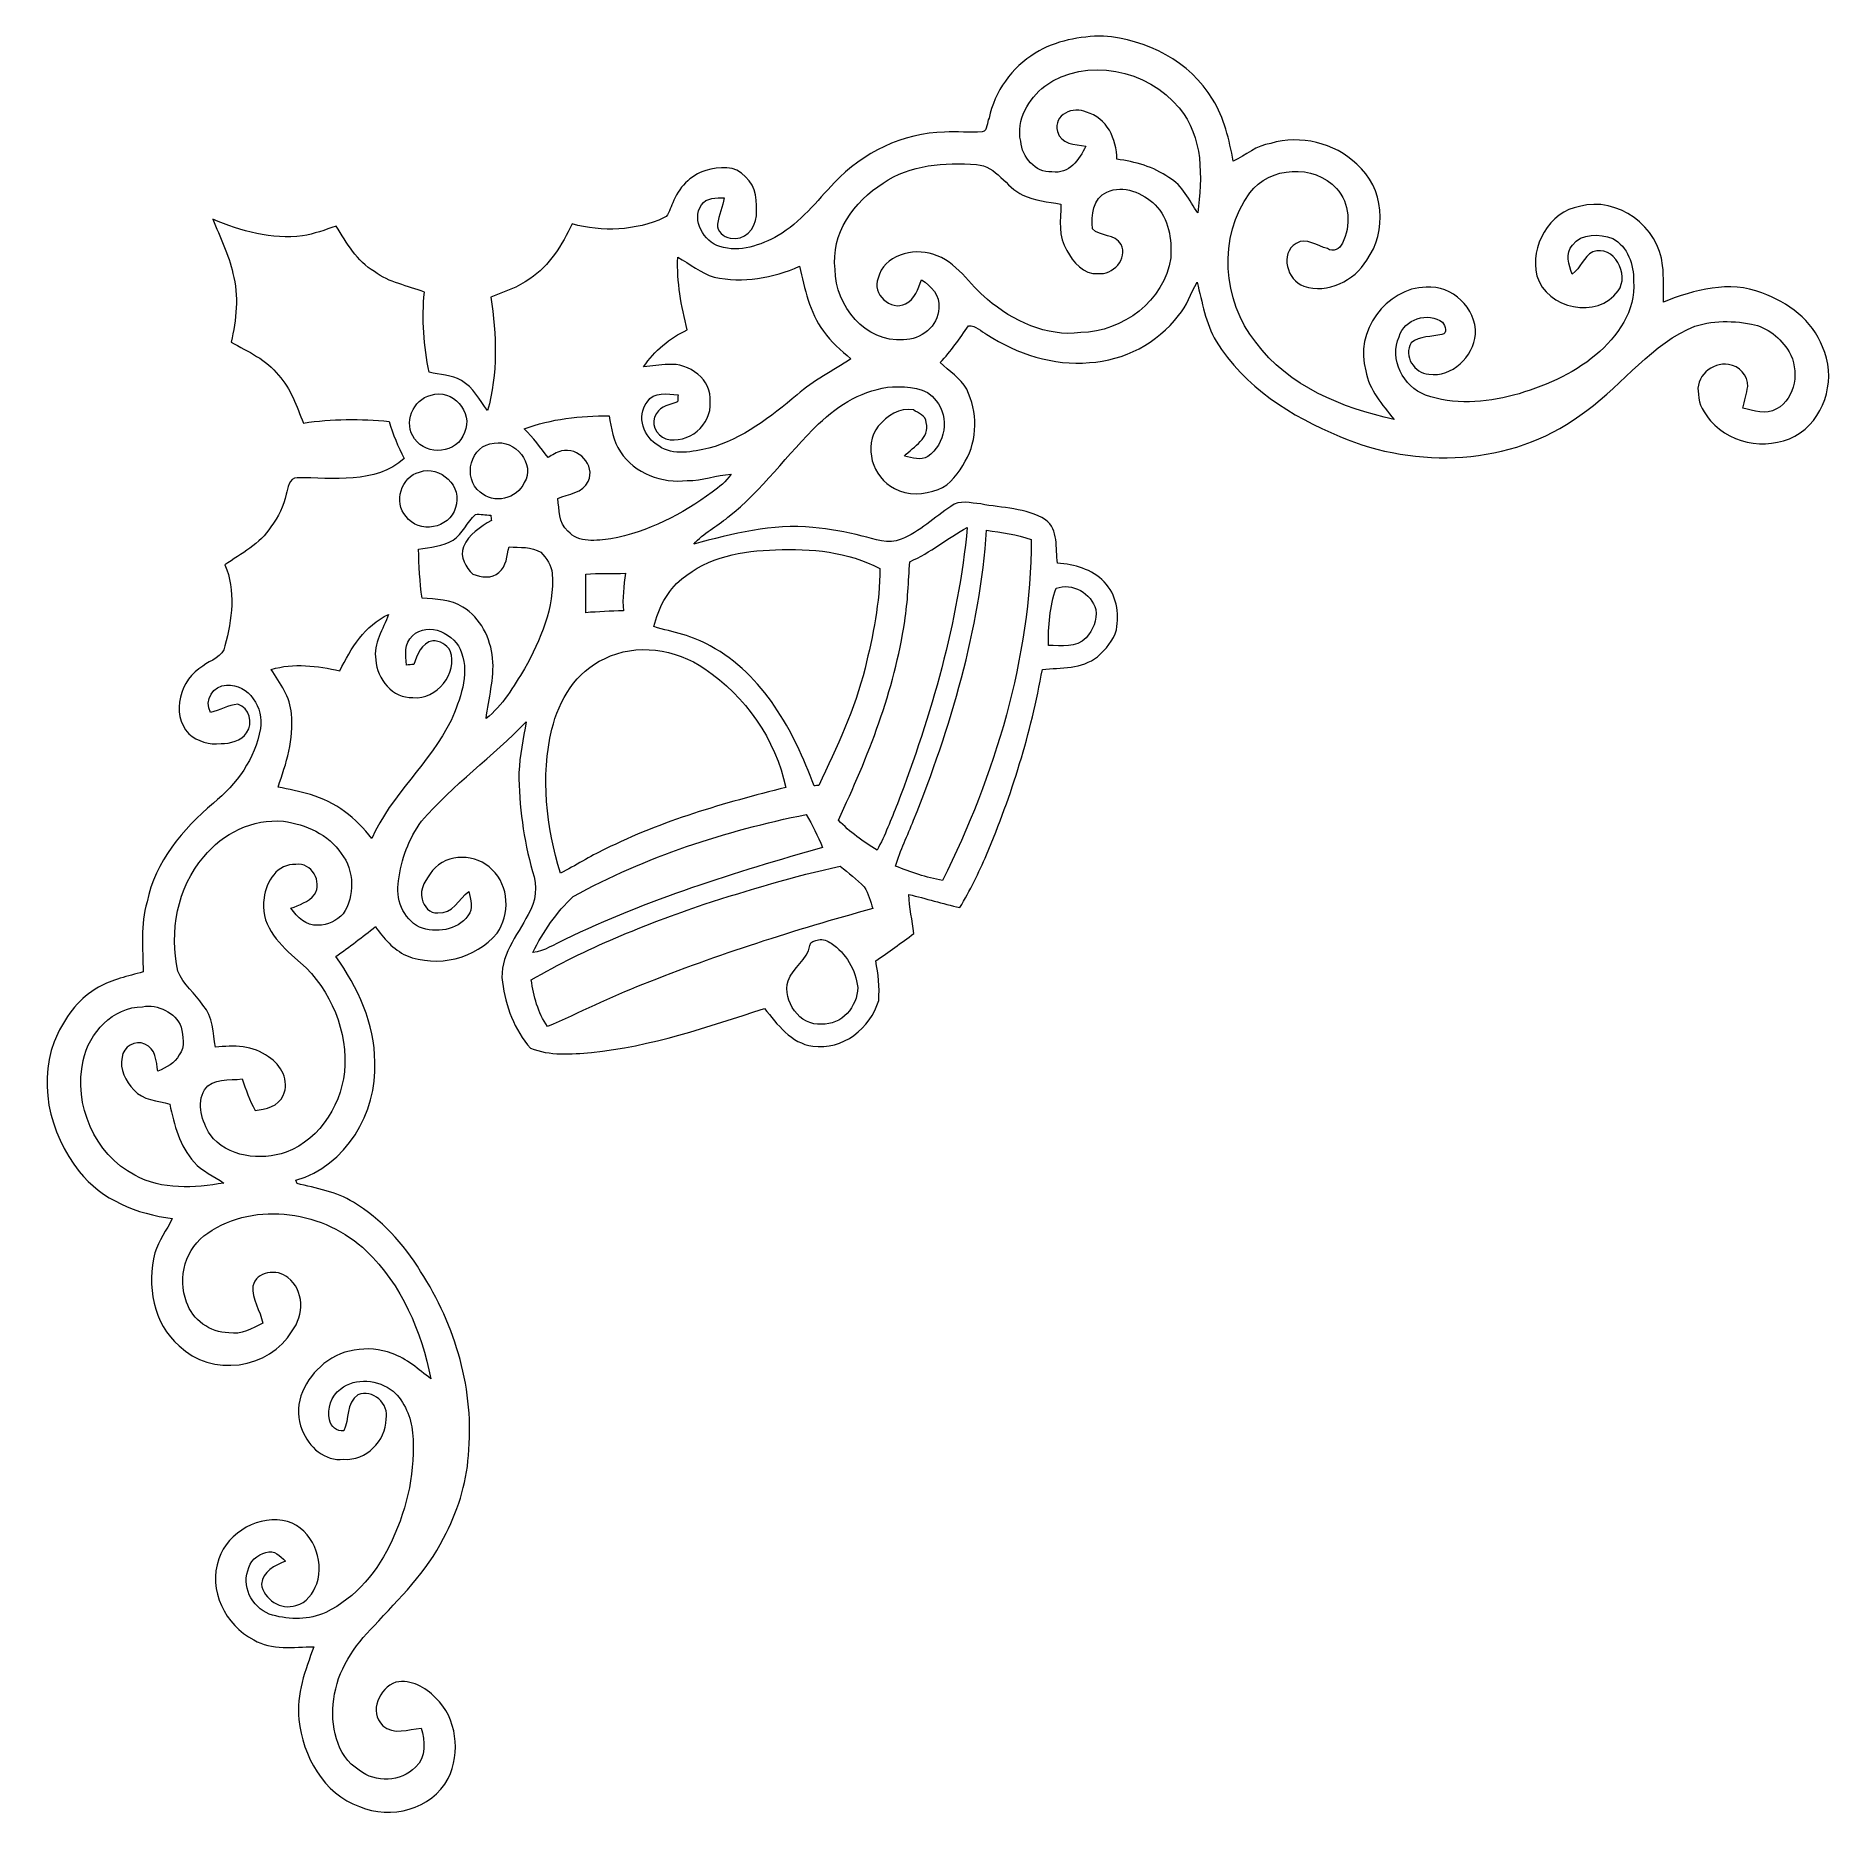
# Model space of a CAD drawing. Header units: centimetres. Extents: x -16.6 to 16.5, y -16.5 to 16.3.
import ezdxf

# ---------------------------------------------------------------- set-up
doc = ezdxf.new("R2010")
doc.units = ezdxf.units.CM
doc.header["$MEASUREMENT"] = 0
doc.layers.add('Layer 1', color=7, linetype='Continuous')

msp = doc.modelspace()

# ---------------------------------------------------------------- linework, layer by layer
at = {"layer": 'Layer 1', "color": 250, "lineweight": 9}
for points, knots in [([(1.79025, 16.00952), (2.16137, 16.24271), (2.61293, 16.31997), (3.04543, 16.32632), (3.04543, 16.32632), (3.83636, 16.26141), (4.63893, 15.8603), (5.05274, 15.1625), (5.05274, 15.1625), (5.26864, 14.81996), (5.35542, 14.41955), (5.43268, 14.02726), (5.43268, 14.02726), (5.66093, 14.13768), (5.86166, 14.31442), (6.11989, 14.35288), (6.11989, 14.35288), (6.66705, 14.50845), (7.29252, 14.3684), (7.70139, 13.96729), (7.70139, 13.96729), (8.2034, 13.54713), (8.26901, 12.72692), (7.88448, 12.20764), (7.88448, 12.20764), (7.65835, 11.82593), (7.16693, 11.57828), (6.73055, 11.72609), (6.73055, 11.72609), (6.42222, 11.84075), (6.27864, 12.32123), (6.58873, 12.51491), (6.58873, 12.51491), (6.77747, 12.63097), (6.97679, 12.46093), (7.16305, 12.42036), (7.16305, 12.42036), (7.26748, 12.34275), (7.39765, 12.41472), (7.43716, 12.51632), (7.43716, 12.51632), (7.59697, 12.83452), (7.57933, 13.25715), (7.32921, 13.52456), (7.32921, 13.52456), (6.91646, 13.9807), (6.10049, 13.93131), (5.7336, 13.44095), (5.7336, 13.44095), (5.15116, 12.63979), (5.23054, 11.46116), (5.84402, 10.69704), (5.84402, 10.69704), (6.44198, 9.88565), (7.43434, 9.48913), (8.38755, 9.27711), (8.38755, 9.27711), (8.17658, 9.55192), (7.92258, 9.81474), (7.86967, 10.17422), (7.86967, 10.17422), (7.65236, 10.87625), (8.24008, 11.70316), (8.97845, 11.70846), (8.97845, 11.70846), (9.45152, 11.74761), (9.91013, 11.32357), (9.88368, 10.84415), (9.88368, 10.84415), (9.84558, 10.42858), (9.45823, 10.04758), (9.02607, 10.10826), (9.02607, 10.10826), (8.7622, 10.12378), (8.55335, 10.44727), (8.70328, 10.68364), (8.70328, 10.68364), (8.86238, 10.81699), (9.07511, 10.79547), (9.2642, 10.83709), (9.2642, 10.83709), (9.38273, 10.85156), (9.32805, 11.00043), (9.28007, 11.06464), (9.28007, 11.06464), (9.01725, 11.26501), (8.56852, 11.12002), (8.48174, 10.79864), (8.48174, 10.79864), (8.29477, 10.38836), (8.55653, 9.8786), (8.96469, 9.7262), (8.96469, 9.7262), (9.48468, 9.53746), (10.05795, 9.58897), (10.585, 9.72196), (10.585, 9.72196), (11.12792, 9.87366), (11.66027, 10.09979), (12.09736, 10.4635), (12.09736, 10.4635), (12.49458, 10.79899), (12.83502, 11.27489), (12.79198, 11.82099), (12.79198, 11.82099), (12.79656, 12.11838), (12.6865, 12.4574), (12.4071, 12.60381), (12.4071, 12.60381), (12.16862, 12.69235), (11.83277, 12.70611), (11.66626, 12.48316), (11.66626, 12.48316), (11.52797, 12.3364), (11.6017, 12.11486), (11.66415, 11.95046), (11.66415, 11.95046), (11.81831, 12.05876), (11.87087, 12.2729), (12.04127, 12.35686), (12.04127, 12.35686), (12.42967, 12.50044), (12.72918, 11.93353), (12.50623, 11.64213), (12.50623, 11.64213), (12.13757, 11.10485), (11.18825, 11.31123), (11.01398, 11.91977), (11.01398, 11.91977), (10.88345, 12.45705), (11.23975, 13.09664), (11.79891, 13.19506), (11.79891, 13.19506), (12.49317, 13.3845), (13.26399, 12.82006), (13.32573, 12.10956), (13.32573, 12.10956), (13.34937, 11.88555), (13.34443, 11.65942), (13.3416, 11.43435), (13.3416, 11.43435), (13.90746, 11.66224), (14.55551, 11.83546), (15.14994, 11.6058), (15.14994, 11.6058), (15.62443, 11.42729), (16.08339, 11.10203), (16.26543, 10.60991), (16.26543, 10.60991), (16.51308, 10.07368), (16.3441, 9.37377), (15.85656, 9.03193), (15.85656, 9.03193), (15.3475, 8.68797), (14.60808, 8.79486), (14.20662, 9.25347), (14.20662, 9.25347), (14.09902, 9.396), (13.9766, 9.5491), (13.98613, 9.74031), (13.98613, 9.74031), (13.90887, 10.04899), (14.23695, 10.34567), (14.53646, 10.285), (14.53646, 10.285), (14.73508, 10.27053), (14.897, 10.08286), (14.88924, 9.8853), (14.88924, 9.8853), (14.87195, 9.75054), (14.83527, 9.6186), (14.80175, 9.48701), (14.80175, 9.48701), (15.00283, 9.43657), (15.22438, 9.36072), (15.41947, 9.47149), (15.41947, 9.47149), (15.78318, 9.66481), (15.84103, 10.18834), (15.6523, 10.52347), (15.6523, 10.52347), (15.49743, 10.77183), (15.25225, 10.97609), (14.9598, 11.03077), (14.9598, 11.03077), (14.57033, 11.10238), (14.14558, 11.10415), (13.78081, 10.93411), (13.78081, 10.93411), (13.01105, 10.55134), (12.50552, 9.82392), (11.80243, 9.34731), (11.80243, 9.34731), (10.5409, 8.42656), (8.80241, 8.36447), (7.39024, 8.96314), (7.39024, 8.96314), (6.50371, 9.33391), (5.6253, 9.87366), (5.11871, 10.71539), (5.11871, 10.71539), (4.91621, 11.04382), (4.86612, 11.43399), (4.76522, 11.79947), (4.76522, 11.79947), (4.64951, 11.59627), (4.58107, 11.3652), (4.42409, 11.18705), (4.42409, 11.18705), (4.0385, 10.6794), (3.42255, 10.36014), (2.78755, 10.32239), (2.78755, 10.32239), (2.12221, 10.26418), (1.45511, 10.47514), (0.90372, 10.84133), (0.90372, 10.84133), (0.79436, 10.88825), (0.69734, 11.01489), (0.56682, 10.99549), (0.56682, 10.99549), (0.39501, 10.76936), (0.24438, 10.5263), (0.04188, 10.32486), (0.04188, 10.32486), (0.21051, 10.16823), (0.41724, 10.0377), (0.53083, 9.83132), (0.53083, 9.83132), (0.73474, 9.42104), (0.73439, 8.90775), (0.50508, 8.50806), (0.50508, 8.50806), (0.38302, 8.30133), (0.23873, 8.07802), (0.00413, 7.98841), (0.00413, 7.98841), (-0.25163, 7.89775), (-0.5522, 7.86741), (-0.79667, 8.00817), (-0.79667, 8.00817), (-1.20342, 8.20714), (-1.37699, 8.78781), (-1.09442, 9.15611), (-1.09442, 9.15611), (-0.93567, 9.34061), (-0.7053, 9.49795), (-0.44777, 9.45456), (-0.44777, 9.45456), (-0.36346, 9.39317), (-0.21565, 9.35014), (-0.21494, 9.22314), (-0.21494, 9.22314), (-0.1331, 8.9268), (-0.44883, 8.78746), (-0.61111, 8.60295), (-0.61111, 8.60295), (-0.47247, 8.58108), (-0.31195, 8.50841), (-0.1846, 8.59801), (-0.1846, 8.59801), (0.14066, 8.81356), (0.21968, 9.3205), (-0.03255, 9.62177), (-0.03255, 9.62177), (-0.20612, 9.8793), (-0.55537, 9.88354), (-0.83018, 9.87895), (-0.83018, 9.87895), (-1.35159, 9.83697), (-1.8222, 9.55334), (-2.19085, 9.19491), (-2.19085, 9.19491), (-2.76976, 8.64423), (-3.2259, 7.97219), (-3.85984, 7.4783), (-3.85984, 7.4783), (-4.06551, 7.30967), (-4.30822, 7.18584), (-4.48814, 6.98653), (-4.48814, 6.98653), (-3.77376, 7.17526), (-3.04281, 7.36294), (-2.29527, 7.29415), (-2.29527, 7.29415), (-1.99082, 7.26416), (-1.68779, 7.21442), (-1.39251, 7.13293), (-1.39251, 7.13293), (-1.16391, 7.07825), (-0.90744, 6.97876), (-0.67496, 7.07542), (-0.67496, 7.07542), (-0.33171, 7.21054), (-0.06501, 7.48077), (0.24085, 7.67867), (0.24085, 7.67867), (0.39113, 7.81097), (0.61268, 7.73406), (0.78801, 7.72418), (0.78801, 7.72418), (1.18876, 7.64728), (1.62233, 7.65504), (1.98075, 7.43455), (1.98075, 7.43455), (2.22417, 7.24829), (2.16455, 6.90891), (2.19841, 6.63727), (2.19841, 6.63727), (2.51203, 6.6154), (2.83482, 6.52615), (3.05778, 6.28979), (3.05778, 6.28979), (3.28356, 6.06295), (3.34247, 5.71758), (3.28391, 5.41172), (3.28391, 5.41172), (3.22994, 5.21241), (3.08741, 5.04942), (2.93501, 4.91643), (2.93501, 4.91643), (2.65032, 4.68853), (2.26403, 4.71393), (1.92183, 4.68359), (1.92183, 4.68359), (1.71652, 3.51166), (1.35633, 2.37149), (0.89772, 1.27541), (0.89772, 1.27541), (0.75061, 0.94344), (0.59327, 0.61536), (0.40348, 0.30527), (0.40348, 0.30527), (0.0881, 0.37371), (-0.21882, 0.47284), (-0.53315, 0.5448), (-0.53315, 0.5448), (-0.52327, 0.3035), (-0.47, 0.06679), (-0.44142, -0.17275), (-0.44142, -0.17275), (-0.67249, -0.34314), (-0.90321, -0.51424), (-1.14028, -0.67581), (-1.14028, -0.67581), (-1.09547, -0.91429), (-1.0676, -1.1577), (-1.08736, -1.40112), (-1.08736, -1.40112), (-1.22953, -1.91512), (-1.7527, -2.32258), (-2.2995, -2.24073), (-2.2995, -2.24073), (-2.69814, -2.19522), (-2.95038, -1.83998), (-3.18745, -1.5514), (-3.18745, -1.5514), (-4.22955, -1.88443), (-5.27413, -2.25167), (-6.36985, -2.35821), (-6.36985, -2.35821), (-6.74133, -2.39348), (-7.13432, -2.42276), (-7.48745, -2.27883), (-7.48745, -2.27883), (-7.78908, -1.94898), (-7.94536, -1.50343), (-8.00568, -1.06669), (-8.00568, -1.06669), (-8.06954, -0.59608), (-7.73228, -0.21332), (-7.53261, 0.17862), (-7.53261, 0.17862), (-7.38092, 0.41039), (-7.36257, 0.70673), (-7.44935, 0.96602), (-7.44935, 0.96602), (-7.61657, 1.55869), (-7.70018, 2.17287), (-7.7023, 2.78847), (-7.7023, 2.78847), (-7.68466, 3.10209), (-7.62539, 3.41077), (-7.56753, 3.71839), (-7.56753, 3.71839), (-8.18031, 3.07916), (-8.91585, 2.56834), (-9.48947, 1.88994), (-9.48947, 1.88994), (-9.73112, 1.57456), (-9.86235, 1.18862), (-9.91562, 0.7981), (-9.91562, 0.7981), (-9.97454, 0.47531), (-9.8359, 0.09501), (-9.53004, -0.05316), (-9.53004, -0.05316), (-9.22735, -0.17239), (-8.83859, -0.12159), (-8.63857, 0.15534), (-8.63857, 0.15534), (-8.53238, 0.28234), (-8.59341, 0.45661), (-8.62128, 0.6016), (-8.62128, 0.6016), (-8.81143, 0.46649), (-8.91656, 0.17439), (-9.19278, 0.21037), (-9.19278, 0.21037), (-9.34307, 0.18568), (-9.44819, 0.32784), (-9.48241, 0.45626), (-9.48241, 0.45626), (-9.54133, 0.65134), (-9.39528, 0.83726), (-9.2898, 0.98366), (-9.2898, 0.98366), (-9.02098, 1.31386), (-8.47947, 1.29481), (-8.19407, 0.99989), (-8.19407, 0.99989), (-7.87763, 0.70849), (-7.86281, 0.17474), (-8.1034, -0.1671), (-8.1034, -0.1671), (-8.49463, -0.64053), (-9.20372, -0.80457), (-9.77028, -0.57879), (-9.77028, -0.57879), (-10.01052, -0.46449), (-10.19291, -0.262), (-10.33931, -0.04504), (-10.33931, -0.04504), (-10.57708, -0.23519), (-10.81979, -0.41899), (-11.06921, -0.59432), (-11.06921, -0.59432), (-10.66457, -1.16194), (-10.3513, -1.82622), (-10.35166, -2.53706), (-10.35166, -2.53706), (-10.30015, -3.46099), (-10.88894, -4.447), (-11.80087, -4.70806), (-11.80087, -4.70806), (-11.79558, -4.72358), (-11.7857, -4.75392), (-11.78076, -4.76944), (-11.78076, -4.76944), (-11.42833, -4.85623), (-11.0558, -4.9162), (-10.74359, -5.1134), (-10.74359, -5.1134), (-10.23348, -5.42314), (-9.8172, -5.87434), (-9.50922, -6.38305), (-9.50922, -6.38305), (-8.86611, -7.37718), (-8.51086, -8.58085), (-8.63116, -9.76795), (-8.63116, -9.76795), (-8.66185, -10.3017), (-8.84071, -10.81464), (-9.08624, -11.28631), (-9.08624, -11.28631), (-9.40092, -11.90508), (-9.89763, -12.3965), (-10.36577, -12.89885), (-10.36577, -12.89885), (-10.72701, -13.26821), (-11.04839, -13.72188), (-11.10272, -14.24858), (-11.10272, -14.24858), (-11.17469, -14.7213), (-11.06427, -15.2794), (-10.63705, -15.55492), (-10.63705, -15.55492), (-10.33437, -15.78634), (-9.87329, -15.77858), (-9.60306, -15.496), (-9.60306, -15.496), (-9.39563, -15.31926), (-9.43091, -15.0127), (-9.50146, -14.77739), (-9.50146, -14.77739), (-9.73112, -14.80279), (-10.01299, -14.91216), (-10.20561, -14.73471), (-10.20561, -14.73471), (-10.46137, -14.47295), (-10.27334, -14.04644), (-9.96148, -13.93355), (-9.96148, -13.93355), (-9.68667, -13.8824), (-9.4175, -14.02774), (-9.23406, -14.22212), (-9.23406, -14.22212), (-8.84036, -14.59254), (-8.76945, -15.23177), (-9.00122, -15.70661), (-9.00122, -15.70661), (-9.30426, -16.27282), (-10.06132, -16.46826), (-10.63247, -16.22131), (-10.63247, -16.22131), (-11.29428, -15.98883), (-11.67704, -15.28892), (-11.74725, -14.62182), (-11.74725, -14.62182), (-11.79946, -14.15545), (-11.62836, -13.71448), (-11.47208, -13.2862), (-11.47208, -13.2862), (-11.84285, -13.28232), (-12.24219, -13.35958), (-12.57768, -13.15638), (-12.57768, -13.15638), (-13.10015, -12.88968), (-13.41941, -12.23845), (-13.2208, -11.66872), (-13.2208, -11.66872), (-13.0437, -11.17271), (-12.46973, -10.84251), (-11.95362, -10.98009), (-11.95362, -10.98009), (-11.49748, -11.13249), (-11.26958, -11.68177), (-11.41669, -12.12486), (-11.41669, -12.12486), (-11.48795, -12.29631), (-11.60296, -12.48751), (-11.80157, -12.52244), (-11.80157, -12.52244), (-12.06968, -12.62192), (-12.39953, -12.41167), (-12.43657, -12.13297), (-12.43657, -12.13297), (-12.41117, -11.89626), (-12.18751, -11.78901), (-11.99525, -11.70964), (-11.99525, -11.70964), (-12.09262, -11.61933), (-12.1988, -11.49515), (-12.35261, -11.54842), (-12.35261, -11.54842), (-12.51242, -11.58511), (-12.6553, -11.72093), (-12.68528, -11.88532), (-12.68528, -11.88532), (-12.80523, -12.2254), (-12.56463, -12.60957), (-12.22985, -12.70306), (-12.22985, -12.70306), (-11.91093, -12.78596), (-11.5571, -12.79655), (-11.25406, -12.65156), (-11.25406, -12.65156), (-10.6935, -12.38768), (-10.28569, -11.87897), (-10.0338, -11.32405), (-10.0338, -11.32405), (-9.74453, -10.71093), (-9.602, -10.02654), (-9.65527, -9.34885), (-9.65527, -9.34885), (-9.68632, -9.06345), (-9.80027, -8.77982), (-10.01546, -8.58403), (-10.01546, -8.58403), (-10.28604, -8.37765), (-10.70338, -8.3198), (-10.9789, -8.54804), (-10.9789, -8.54804), (-11.15846, -8.66869), (-11.22831, -8.90858), (-11.18492, -9.11355), (-11.18492, -9.11355), (-11.15775, -9.23314), (-11.05157, -9.33403), (-10.92245, -9.31534), (-10.92245, -9.31534), (-10.81344, -9.10191), (-10.88576, -8.79922), (-10.66069, -8.65352), (-10.66069, -8.65352), (-10.39752, -8.52899), (-10.07967, -8.82886), (-10.14246, -9.09732), (-10.14246, -9.09732), (-10.1474, -9.49525), (-10.51217, -9.87343), (-10.92104, -9.83639), (-10.92104, -9.83639), (-11.26535, -9.88225), (-11.57192, -9.60779), (-11.68375, -9.30087), (-11.68375, -9.30087), (-11.87248, -8.89483), (-11.67034, -8.41469), (-11.35178, -8.13812), (-11.35178, -8.13812), (-11.0117, -7.80615), (-10.47019, -7.72819), (-10.0331, -7.89294), (-10.0331, -7.89294), (-9.76075, -7.98748), (-9.54873, -8.18715), (-9.32225, -8.35649), (-9.32225, -8.35649), (-9.48841, -7.4883), (-9.86094, -6.62541), (-10.50758, -6.00628), (-10.50758, -6.00628), (-11.26182, -5.28026), (-12.54029, -5.07107), (-13.42294, -5.67996), (-13.42294, -5.67996), (-13.83216, -5.94066), (-13.98738, -6.50229), (-13.81029, -6.94679), (-13.81029, -6.94679), (-13.70693, -7.27311), (-13.37743, -7.51158), (-13.03559, -7.51158), (-13.03559, -7.51158), (-12.80628, -7.55568), (-12.60555, -7.43186), (-12.41047, -7.33555), (-12.41047, -7.33555), (-12.4528, -7.10201), (-12.61543, -6.8974), (-12.59144, -6.65222), (-12.59144, -6.65222), (-12.53817, -6.38164), (-12.13777, -6.32943), (-11.9508, -6.49735), (-11.9508, -6.49735), (-11.64353, -6.72559), (-11.65164, -7.19267), (-11.87001, -7.47807), (-11.87001, -7.47807), (-12.27818, -8.18574), (-13.37214, -8.33356), (-13.94505, -7.75006), (-13.94505, -7.75006), (-14.43153, -7.34296), (-14.54477, -6.63281), (-14.39661, -6.04226), (-14.39661, -6.04226), (-14.31864, -5.8186), (-14.18071, -5.62316), (-14.07487, -5.41291), (-14.07487, -5.41291), (-14.7194, -5.32895), (-15.37451, -5.07071), (-15.78514, -4.54472), (-15.78514, -4.54472), (-16.34288, -3.85222), (-16.57995, -2.83128), (-16.17672, -2.00754), (-16.17672, -2.00754), (-16.01268, -1.6657), (-15.77068, -1.34432), (-15.43166, -1.16158), (-15.43166, -1.16158), (-15.17907, -1.01518), (-14.89085, -0.95627), (-14.61251, -0.87936), (-14.61251, -0.87936), (-14.60968, -0.44933), (-14.66613, -0.01047), (-14.53772, 0.40757), (-14.53772, 0.40757), (-14.3892, 1.14876), (-13.8812, 1.74848), (-13.31922, 2.22544), (-13.31922, 2.22544), (-12.89236, 2.57151), (-12.54805, 3.04176), (-12.45527, 3.59386), (-12.45527, 3.59386), (-12.38648, 3.96781), (-12.66447, 4.41901), (-13.07828, 4.39572), (-13.07828, 4.39572), (-13.32381, 4.39326), (-13.49138, 4.10998), (-13.37355, 3.89266), (-13.37355, 3.89266), (-13.20104, 3.92371), (-13.04547, 4.03131), (-12.86943, 4.04083), (-12.86943, 4.04083), (-12.65388, 3.9865), (-12.5798, 3.69017), (-12.70715, 3.51978), (-12.70715, 3.51978), (-12.80593, 3.36456), (-13.00666, 3.31975), (-13.17811, 3.32046), (-13.17811, 3.32046), (-13.3926, 3.28342), (-13.60991, 3.36244), (-13.77113, 3.50108), (-13.77113, 3.50108), (-14.11756, 3.86409), (-13.92212, 4.51002), (-13.5136, 4.74215), (-13.5136, 4.74215), (-13.37002, 4.85716), (-13.13472, 4.90408), (-13.10791, 5.11786), (-13.10791, 5.11786), (-12.97597, 5.59588), (-12.90436, 6.13492), (-13.10756, 6.60447), (-13.10756, 6.60447), (-12.80664, 6.81225), (-12.46162, 6.98688), (-12.26018, 7.30508), (-12.26018, 7.30508), (-12.12154, 7.48077), (-12.03158, 7.68926), (-11.98114, 7.90586), (-11.98114, 7.90586), (-11.94586, 8.00429), (-11.92928, 8.20855), (-11.77935, 8.20467), (-11.77935, 8.20467), (-11.12565, 8.20784), (-10.34072, 8.08225), (-9.80873, 8.56168), (-9.80873, 8.56168), (-9.92409, 8.77864), (-10.02463, 9.00371), (-10.0846, 9.24254), (-10.0846, 9.24254), (-10.61095, 9.28911), (-11.14082, 9.29263), (-11.66399, 9.2122), (-11.66399, 9.2122), (-11.78852, 9.51771), (-11.89294, 9.84156), (-12.11978, 10.09062), (-12.11978, 10.09062), (-12.34379, 10.37601), (-12.68246, 10.52806), (-12.99326, 10.69739), (-12.99326, 10.69739), (-12.90048, 11.11014), (-12.84368, 11.54935), (-12.96115, 11.96281), (-12.96115, 11.96281), (-13.03383, 12.31135), (-13.19963, 12.62779), (-13.32804, 12.95694), (-13.32804, 12.95694), (-12.80875, 12.74139), (-12.2489, 12.57805), (-11.68022, 12.65143), (-11.68022, 12.65143), (-11.46785, 12.68671), (-11.26535, 12.76256), (-11.0618, 12.8317), (-11.0618, 12.8317), (-10.86883, 12.52161), (-10.6808, 12.18717), (-10.35624, 11.99562), (-10.35624, 11.99562), (-10.08884, 11.78748), (-9.74523, 11.74232), (-9.43867, 11.61638), (-9.43867, 11.61638), (-9.48841, 11.1239), (-9.44996, 10.62931), (-9.35435, 10.14424), (-9.35435, 10.14424), (-9.15362, 10.10402), (-8.93949, 10.09732), (-8.75816, 9.99325), (-8.75816, 9.99325), (-8.53944, 9.86625), (-8.42725, 9.63306), (-8.27768, 9.43939), (-8.27768, 9.43939), (-8.08859, 10.11743), (-8.11046, 10.83568), (-8.21559, 11.52642), (-8.21559, 11.52642), (-7.97358, 11.62626), (-7.71394, 11.70105), (-7.50333, 11.86297), (-7.50333, 11.86297), (-7.13679, 12.09969), (-6.9089, 12.48774), (-6.72334, 12.87156), (-6.72334, 12.87156), (-6.16701, 12.71846), (-5.55635, 12.74421), (-5.0293, 12.98692), (-5.0293, 12.98692), (-4.9344, 13.04442), (-4.91994, 13.1679), (-4.87302, 13.25997), (-4.87302, 13.25997), (-4.76718, 13.53302), (-4.55199, 13.76797), (-4.268, 13.85476), (-4.268, 13.85476), (-4.02282, 13.92425), (-3.71661, 13.95636), (-3.53634, 13.73622), (-3.53634, 13.73622), (-3.32468, 13.56266), (-3.32362, 13.26914), (-3.33597, 13.02044), (-3.33597, 13.02044), (-3.35078, 12.78584), (-3.56033, 12.5463), (-3.81504, 12.61298), (-3.81504, 12.61298), (-3.9431, 12.6218), (-4.0641, 12.73539), (-4.04928, 12.86909), (-4.04928, 12.86909), (-4.02529, 13.03455), (-3.95756, 13.19047), (-3.9251, 13.35416), (-3.9251, 13.35416), (-4.07292, 13.34605), (-4.25636, 13.36439), (-4.34562, 13.22011), (-4.34562, 13.22011), (-4.53576, 12.93965), (-4.30328, 12.54595), (-4.00624, 12.45387), (-4.00624, 12.45387), (-3.64006, 12.3431), (-3.25694, 12.47751), (-2.93697, 12.65672), (-2.93697, 12.65672), (-2.52034, 12.89908), (-2.23071, 13.29207), (-1.8991, 13.63039), (-1.8991, 13.63039), (-1.38122, 14.18672), (-0.64039, 14.54126), (0.12267, 14.55996), (0.12267, 14.55996), (0.35303, 14.57548), (0.58551, 14.54444), (0.81588, 14.56631), (0.81588, 14.56631), (0.9263, 14.57795), (0.89455, 14.75822), (0.94217, 14.81325), (0.94217, 14.81325), (1.04236, 15.30644), (1.35986, 15.74952), (1.79025, 16.00952), (1.79025, 16.00952), (1.79025, 16.00952), (1.79025, 16.00952), (1.79025, 16.00952)], [0, 0, 0, 0, 0.00460829, 0.00460829, 0.00460829, 0.00460829, 0.00921659, 0.00921659, 0.00921659, 0.00921659, 0.01382488, 0.01382488, 0.01382488, 0.01382488, 0.01843318, 0.01843318, 0.01843318, 0.01843318, 0.02304147, 0.02304147, 0.02304147, 0.02304147, 0.02764977, 0.02764977, 0.02764977, 0.02764977, 0.03225806, 0.03225806, 0.03225806, 0.03225806, 0.03686636, 0.03686636, 0.03686636, 0.03686636, 0.04147465, 0.04147465, 0.04147465, 0.04147465, 0.04608295, 0.04608295, 0.04608295, 0.04608295, 0.05069124, 0.05069124, 0.05069124, 0.05069124, 0.05529954, 0.05529954, 0.05529954, 0.05529954, 0.05990783, 0.05990783, 0.05990783, 0.05990783, 0.06451613, 0.06451613, 0.06451613, 0.06451613, 0.06912442, 0.06912442, 0.06912442, 0.06912442, 0.07373272, 0.07373272, 0.07373272, 0.07373272, 0.07834101, 0.07834101, 0.07834101, 0.07834101, 0.08294931, 0.08294931, 0.08294931, 0.08294931, 0.0875576, 0.0875576, 0.0875576, 0.0875576, 0.0921659, 0.0921659, 0.0921659, 0.0921659, 0.09677419, 0.09677419, 0.09677419, 0.09677419, 0.10138249, 0.10138249, 0.10138249, 0.10138249, 0.10599078, 0.10599078, 0.10599078, 0.10599078, 0.11059908, 0.11059908, 0.11059908, 0.11059908, 0.11520737, 0.11520737, 0.11520737, 0.11520737, 0.11981567, 0.11981567, 0.11981567, 0.11981567, 0.12442396, 0.12442396, 0.12442396, 0.12442396, 0.12903226, 0.12903226, 0.12903226, 0.12903226, 0.13364055, 0.13364055, 0.13364055, 0.13364055, 0.13824885, 0.13824885, 0.13824885, 0.13824885, 0.14285714, 0.14285714, 0.14285714, 0.14285714, 0.14746544, 0.14746544, 0.14746544, 0.14746544, 0.15207373, 0.15207373, 0.15207373, 0.15207373, 0.15668203, 0.15668203, 0.15668203, 0.15668203, 0.16129032, 0.16129032, 0.16129032, 0.16129032, 0.16589862, 0.16589862, 0.16589862, 0.16589862, 0.17050691, 0.17050691, 0.17050691, 0.17050691, 0.17511521, 0.17511521, 0.17511521, 0.17511521, 0.1797235, 0.1797235, 0.1797235, 0.1797235, 0.1843318, 0.1843318, 0.1843318, 0.1843318, 0.18894009, 0.18894009, 0.18894009, 0.18894009, 0.19354839, 0.19354839, 0.19354839, 0.19354839, 0.19815668, 0.19815668, 0.19815668, 0.19815668, 0.20276498, 0.20276498, 0.20276498, 0.20276498, 0.20737327, 0.20737327, 0.20737327, 0.20737327, 0.21198157, 0.21198157, 0.21198157, 0.21198157, 0.21658986, 0.21658986, 0.21658986, 0.21658986, 0.22119816, 0.22119816, 0.22119816, 0.22119816, 0.22580645, 0.22580645, 0.22580645, 0.22580645, 0.23041475, 0.23041475, 0.23041475, 0.23041475, 0.23502304, 0.23502304, 0.23502304, 0.23502304, 0.23963134, 0.23963134, 0.23963134, 0.23963134, 0.24423963, 0.24423963, 0.24423963, 0.24423963, 0.24884793, 0.24884793, 0.24884793, 0.24884793, 0.25345622, 0.25345622, 0.25345622, 0.25345622, 0.25806452, 0.25806452, 0.25806452, 0.25806452, 0.26267281, 0.26267281, 0.26267281, 0.26267281, 0.26728111, 0.26728111, 0.26728111, 0.26728111, 0.2718894, 0.2718894, 0.2718894, 0.2718894, 0.2764977, 0.2764977, 0.2764977, 0.2764977, 0.28110599, 0.28110599, 0.28110599, 0.28110599, 0.28571429, 0.28571429, 0.28571429, 0.28571429, 0.29032258, 0.29032258, 0.29032258, 0.29032258, 0.29493088, 0.29493088, 0.29493088, 0.29493088, 0.29953917, 0.29953917, 0.29953917, 0.29953917, 0.30414747, 0.30414747, 0.30414747, 0.30414747, 0.30875576, 0.30875576, 0.30875576, 0.30875576, 0.31336406, 0.31336406, 0.31336406, 0.31336406, 0.31797235, 0.31797235, 0.31797235, 0.31797235, 0.32258065, 0.32258065, 0.32258065, 0.32258065, 0.32718894, 0.32718894, 0.32718894, 0.32718894, 0.33179724, 0.33179724, 0.33179724, 0.33179724, 0.33640553, 0.33640553, 0.33640553, 0.33640553, 0.34101382, 0.34101382, 0.34101382, 0.34101382, 0.34562212, 0.34562212, 0.34562212, 0.34562212, 0.35023041, 0.35023041, 0.35023041, 0.35023041, 0.35483871, 0.35483871, 0.35483871, 0.35483871, 0.359447, 0.359447, 0.359447, 0.359447, 0.3640553, 0.3640553, 0.3640553, 0.3640553, 0.36866359, 0.36866359, 0.36866359, 0.36866359, 0.37327189, 0.37327189, 0.37327189, 0.37327189, 0.37788018, 0.37788018, 0.37788018, 0.37788018, 0.38248848, 0.38248848, 0.38248848, 0.38248848, 0.38709677, 0.38709677, 0.38709677, 0.38709677, 0.39170507, 0.39170507, 0.39170507, 0.39170507, 0.39631336, 0.39631336, 0.39631336, 0.39631336, 0.40092166, 0.40092166, 0.40092166, 0.40092166, 0.40552995, 0.40552995, 0.40552995, 0.40552995, 0.41013825, 0.41013825, 0.41013825, 0.41013825, 0.41474654, 0.41474654, 0.41474654, 0.41474654, 0.41935484, 0.41935484, 0.41935484, 0.41935484, 0.42396313, 0.42396313, 0.42396313, 0.42396313, 0.42857143, 0.42857143, 0.42857143, 0.42857143, 0.43317972, 0.43317972, 0.43317972, 0.43317972, 0.43778802, 0.43778802, 0.43778802, 0.43778802, 0.44239631, 0.44239631, 0.44239631, 0.44239631, 0.44700461, 0.44700461, 0.44700461, 0.44700461, 0.4516129, 0.4516129, 0.4516129, 0.4516129, 0.4562212, 0.4562212, 0.4562212, 0.4562212, 0.46082949, 0.46082949, 0.46082949, 0.46082949, 0.46543779, 0.46543779, 0.46543779, 0.46543779, 0.47004608, 0.47004608, 0.47004608, 0.47004608, 0.47465438, 0.47465438, 0.47465438, 0.47465438, 0.47926267, 0.47926267, 0.47926267, 0.47926267, 0.48387097, 0.48387097, 0.48387097, 0.48387097, 0.48847926, 0.48847926, 0.48847926, 0.48847926, 0.49308756, 0.49308756, 0.49308756, 0.49308756, 0.49769585, 0.49769585, 0.49769585, 0.49769585, 0.50230415, 0.50230415, 0.50230415, 0.50230415, 0.50691244, 0.50691244, 0.50691244, 0.50691244, 0.51152074, 0.51152074, 0.51152074, 0.51152074, 0.51612903, 0.51612903, 0.51612903, 0.51612903, 0.52073733, 0.52073733, 0.52073733, 0.52073733, 0.52534562, 0.52534562, 0.52534562, 0.52534562, 0.52995392, 0.52995392, 0.52995392, 0.52995392, 0.53456221, 0.53456221, 0.53456221, 0.53456221, 0.53917051, 0.53917051, 0.53917051, 0.53917051, 0.5437788, 0.5437788, 0.5437788, 0.5437788, 0.5483871, 0.5483871, 0.5483871, 0.5483871, 0.55299539, 0.55299539, 0.55299539, 0.55299539, 0.55760369, 0.55760369, 0.55760369, 0.55760369, 0.56221198, 0.56221198, 0.56221198, 0.56221198, 0.56682028, 0.56682028, 0.56682028, 0.56682028, 0.57142857, 0.57142857, 0.57142857, 0.57142857, 0.57603687, 0.57603687, 0.57603687, 0.57603687, 0.58064516, 0.58064516, 0.58064516, 0.58064516, 0.58525346, 0.58525346, 0.58525346, 0.58525346, 0.58986175, 0.58986175, 0.58986175, 0.58986175, 0.59447005, 0.59447005, 0.59447005, 0.59447005, 0.59907834, 0.59907834, 0.59907834, 0.59907834, 0.60368664, 0.60368664, 0.60368664, 0.60368664, 0.60829493, 0.60829493, 0.60829493, 0.60829493, 0.61290323, 0.61290323, 0.61290323, 0.61290323, 0.61751152, 0.61751152, 0.61751152, 0.61751152, 0.62211982, 0.62211982, 0.62211982, 0.62211982, 0.62672811, 0.62672811, 0.62672811, 0.62672811, 0.63133641, 0.63133641, 0.63133641, 0.63133641, 0.6359447, 0.6359447, 0.6359447, 0.6359447, 0.640553, 0.640553, 0.640553, 0.640553, 0.64516129, 0.64516129, 0.64516129, 0.64516129, 0.64976959, 0.64976959, 0.64976959, 0.64976959, 0.65437788, 0.65437788, 0.65437788, 0.65437788, 0.65898618, 0.65898618, 0.65898618, 0.65898618, 0.66359447, 0.66359447, 0.66359447, 0.66359447, 0.66820276, 0.66820276, 0.66820276, 0.66820276, 0.67281106, 0.67281106, 0.67281106, 0.67281106, 0.67741935, 0.67741935, 0.67741935, 0.67741935, 0.68202765, 0.68202765, 0.68202765, 0.68202765, 0.68663594, 0.68663594, 0.68663594, 0.68663594, 0.69124424, 0.69124424, 0.69124424, 0.69124424, 0.69585253, 0.69585253, 0.69585253, 0.69585253, 0.70046083, 0.70046083, 0.70046083, 0.70046083, 0.70506912, 0.70506912, 0.70506912, 0.70506912, 0.70967742, 0.70967742, 0.70967742, 0.70967742, 0.71428571, 0.71428571, 0.71428571, 0.71428571, 0.71889401, 0.71889401, 0.71889401, 0.71889401, 0.7235023, 0.7235023, 0.7235023, 0.7235023, 0.7281106, 0.7281106, 0.7281106, 0.7281106, 0.73271889, 0.73271889, 0.73271889, 0.73271889, 0.73732719, 0.73732719, 0.73732719, 0.73732719, 0.74193548, 0.74193548, 0.74193548, 0.74193548, 0.74654378, 0.74654378, 0.74654378, 0.74654378, 0.75115207, 0.75115207, 0.75115207, 0.75115207, 0.75576037, 0.75576037, 0.75576037, 0.75576037, 0.76036866, 0.76036866, 0.76036866, 0.76036866, 0.76497696, 0.76497696, 0.76497696, 0.76497696, 0.76958525, 0.76958525, 0.76958525, 0.76958525, 0.77419355, 0.77419355, 0.77419355, 0.77419355, 0.77880184, 0.77880184, 0.77880184, 0.77880184, 0.78341014, 0.78341014, 0.78341014, 0.78341014, 0.78801843, 0.78801843, 0.78801843, 0.78801843, 0.79262673, 0.79262673, 0.79262673, 0.79262673, 0.79723502, 0.79723502, 0.79723502, 0.79723502, 0.80184332, 0.80184332, 0.80184332, 0.80184332, 0.80645161, 0.80645161, 0.80645161, 0.80645161, 0.81105991, 0.81105991, 0.81105991, 0.81105991, 0.8156682, 0.8156682, 0.8156682, 0.8156682, 0.8202765, 0.8202765, 0.8202765, 0.8202765, 0.82488479, 0.82488479, 0.82488479, 0.82488479, 0.82949309, 0.82949309, 0.82949309, 0.82949309, 0.83410138, 0.83410138, 0.83410138, 0.83410138, 0.83870968, 0.83870968, 0.83870968, 0.83870968, 0.84331797, 0.84331797, 0.84331797, 0.84331797, 0.84792627, 0.84792627, 0.84792627, 0.84792627, 0.85253456, 0.85253456, 0.85253456, 0.85253456, 0.85714286, 0.85714286, 0.85714286, 0.85714286, 0.86175115, 0.86175115, 0.86175115, 0.86175115, 0.86635945, 0.86635945, 0.86635945, 0.86635945, 0.87096774, 0.87096774, 0.87096774, 0.87096774, 0.87557604, 0.87557604, 0.87557604, 0.87557604, 0.88018433, 0.88018433, 0.88018433, 0.88018433, 0.88479263, 0.88479263, 0.88479263, 0.88479263, 0.88940092, 0.88940092, 0.88940092, 0.88940092, 0.89400922, 0.89400922, 0.89400922, 0.89400922, 0.89861751, 0.89861751, 0.89861751, 0.89861751, 0.90322581, 0.90322581, 0.90322581, 0.90322581, 0.9078341, 0.9078341, 0.9078341, 0.9078341, 0.9124424, 0.9124424, 0.9124424, 0.9124424, 0.91705069, 0.91705069, 0.91705069, 0.91705069, 0.92165899, 0.92165899, 0.92165899, 0.92165899, 0.92626728, 0.92626728, 0.92626728, 0.92626728, 0.93087558, 0.93087558, 0.93087558, 0.93087558, 0.93548387, 0.93548387, 0.93548387, 0.93548387, 0.94009217, 0.94009217, 0.94009217, 0.94009217, 0.94470046, 0.94470046, 0.94470046, 0.94470046, 0.94930876, 0.94930876, 0.94930876, 0.94930876, 0.95391705, 0.95391705, 0.95391705, 0.95391705, 0.95852535, 0.95852535, 0.95852535, 0.95852535, 0.96313364, 0.96313364, 0.96313364, 0.96313364, 0.96774194, 0.96774194, 0.96774194, 0.96774194, 0.97235023, 0.97235023, 0.97235023, 0.97235023, 0.97695853, 0.97695853, 0.97695853, 0.97695853, 0.98156682, 0.98156682, 0.98156682, 0.98156682, 0.98617512, 0.98617512, 0.98617512, 0.98617512, 0.99078341, 0.99078341, 0.99078341, 0.99078341, 1, 1, 1, 1]), ([(1.9684, 15.40662), (1.66713, 15.17026), (1.43677, 14.78397), (1.5232, 14.39027), (1.5232, 14.39027), (1.55001, 14.10452), (1.7899, 13.80537), (2.09893, 13.83006), (2.09893, 13.83006), (2.40796, 13.7775), (2.60517, 14.05654), (2.71947, 14.30067), (2.71947, 14.30067), (2.5272, 14.33347), (2.25345, 14.33383), (2.20194, 14.57266), (2.20194, 14.57266), (2.11128, 14.87675), (2.50215, 15.04926), (2.73217, 14.92367), (2.73217, 14.92367), (3.10964, 14.82913), (3.29167, 14.42484), (3.29132, 14.06289), (3.29132, 14.06289), (3.62752, 14.01104), (3.9683, 13.92707), (4.2477, 13.72246), (4.2477, 13.72246), (4.50487, 13.58276), (4.62023, 13.30407), (4.77828, 13.07335), (4.77828, 13.07335), (4.86365, 13.72246), (4.88658, 14.47529), (4.43467, 15.0034), (4.43467, 15.0034), (3.86952, 15.71001), (2.71911, 15.95484), (1.9684, 15.40662), (1.9684, 15.40662), (1.9684, 15.40662), (1.9684, 15.40662), (1.9684, 15.40662)], [0, 0, 0, 0, 0.08333333, 0.08333333, 0.08333333, 0.08333333, 0.16666667, 0.16666667, 0.16666667, 0.16666667, 0.25, 0.25, 0.25, 0.25, 0.33333333, 0.33333333, 0.33333333, 0.33333333, 0.41666667, 0.41666667, 0.41666667, 0.41666667, 0.5, 0.5, 0.5, 0.5, 0.58333333, 0.58333333, 0.58333333, 0.58333333, 0.66666667, 0.66666667, 0.66666667, 0.66666667, 0.75, 0.75, 0.75, 0.75, 0.83333333, 0.83333333, 0.83333333, 0.83333333, 1, 1, 1, 1]), ([(-1.00728, 13.62086), (-1.53821, 13.29031), (-1.97671, 12.68671), (-1.88605, 12.03301), (-1.88605, 12.03301), (-1.88852, 11.37155), (-1.32901, 10.68293), (-0.63157, 10.74184), (-0.63157, 10.74184), (-0.31019, 10.74043), (0.01013, 10.99196), (0.0193, 11.32499), (0.0193, 11.32499), (0.04717, 11.55429), (-0.12357, 11.73174), (-0.30102, 11.84533), (-0.30102, 11.84533), (-0.36381, 11.682), (-0.41602, 11.48162), (-0.59206, 11.40401), (-0.59206, 11.40401), (-0.8637, 11.25902), (-1.22142, 11.58816), (-1.09618, 11.87602), (-1.09618, 11.87602), (-1.00552, 12.29442), (-0.44848, 12.43659), (-0.08935, 12.31347), (-0.08935, 12.31347), (0.35162, 12.18612), (0.57881, 11.75855), (0.91148, 11.48162), (0.91148, 11.48162), (1.38209, 11.08757), (1.99874, 10.79441), (2.62633, 10.87308), (2.62633, 10.87308), (3.39997, 10.88966), (4.16585, 11.45904), (4.28192, 12.24679), (4.28192, 12.24679), (4.30379, 12.58864), (4.24982, 12.97175), (3.99652, 13.22505), (3.99652, 13.22505), (3.76898, 13.44095), (3.41444, 13.59829), (3.10893, 13.45576), (3.10893, 13.45576), (2.85423, 13.34146), (2.81683, 13.02926), (2.84117, 12.78231), (2.84117, 12.78231), (2.98546, 12.63167), (3.2638, 12.69165), (3.3714, 12.49339), (3.3714, 12.49339), (3.50228, 12.23233), (3.21018, 11.92294), (2.94454, 11.96104), (2.94454, 11.96104), (2.68137, 11.93459), (2.48416, 12.16989), (2.37339, 12.3805), (2.37339, 12.3805), (2.20406, 12.6345), (2.2605, 12.94917), (2.26156, 13.23704), (2.26156, 13.23704), (2.02555, 13.27691), (1.78143, 13.29984), (1.56235, 13.40285), (1.56235, 13.40285), (1.24944, 13.54784), (1.08469, 13.93836), (0.71216, 13.96271), (0.71216, 13.96271), (0.1269, 14.00716), (-0.5088, 13.96482), (-1.00728, 13.62086), (-1.00728, 13.62086), (-1.00728, 13.62086), (-1.00728, 13.62086), (-1.00728, 13.62086)], [0, 0, 0, 0, 0.04545455, 0.04545455, 0.04545455, 0.04545455, 0.09090909, 0.09090909, 0.09090909, 0.09090909, 0.13636364, 0.13636364, 0.13636364, 0.13636364, 0.18181818, 0.18181818, 0.18181818, 0.18181818, 0.22727273, 0.22727273, 0.22727273, 0.22727273, 0.27272727, 0.27272727, 0.27272727, 0.27272727, 0.31818182, 0.31818182, 0.31818182, 0.31818182, 0.36363636, 0.36363636, 0.36363636, 0.36363636, 0.40909091, 0.40909091, 0.40909091, 0.40909091, 0.45454545, 0.45454545, 0.45454545, 0.45454545, 0.5, 0.5, 0.5, 0.5, 0.54545455, 0.54545455, 0.54545455, 0.54545455, 0.59090909, 0.59090909, 0.59090909, 0.59090909, 0.63636364, 0.63636364, 0.63636364, 0.63636364, 0.68181818, 0.68181818, 0.68181818, 0.68181818, 0.72727273, 0.72727273, 0.72727273, 0.72727273, 0.77272727, 0.77272727, 0.77272727, 0.77272727, 0.81818182, 0.81818182, 0.81818182, 0.81818182, 0.86363636, 0.86363636, 0.86363636, 0.86363636, 0.90909091, 0.90909091, 0.90909091, 0.90909091, 1, 1, 1, 1]), ([(-4.78165, 12.25773), (-4.79964, 11.80547), (-4.71921, 11.36062), (-4.60667, 10.92529), (-4.60667, 10.92529), (-4.92735, 10.76866), (-5.21239, 10.54499), (-5.40889, 10.24372), (-5.40889, 10.24372), (-5.2586, 10.2603), (-5.10973, 10.28676), (-4.95768, 10.28711), (-4.95768, 10.28711), (-4.57351, 10.3238), (-4.14524, 10.01159), (-4.18616, 9.59814), (-4.18616, 9.59814), (-4.14982, 9.17904), (-4.59468, 8.8118), (-4.99896, 8.91904), (-4.99896, 8.91904), (-5.17641, 8.97866), (-5.3027, 9.2249), (-5.1697, 9.38577), (-5.1697, 9.38577), (-5.09456, 9.52935), (-4.92135, 9.55051), (-4.78447, 9.60237), (-4.78447, 9.60237), (-4.78235, 9.63377), (-4.77812, 9.69656), (-4.77565, 9.72796), (-4.77565, 9.72796), (-4.96968, 9.74666), (-5.22438, 9.79675), (-5.34398, 9.59602), (-5.34398, 9.59602), (-5.55494, 9.33779), (-5.3976, 8.94162), (-5.1316, 8.79098), (-5.1316, 8.79098), (-4.86138, 8.59801), (-4.50789, 8.68797), (-4.20768, 8.74689), (-4.20768, 8.74689), (-3.59032, 8.92363), (-3.07032, 9.32297), (-2.58596, 9.73078), (-2.58596, 9.73078), (-2.28645, 9.99396), (-1.92979, 10.17317), (-1.59959, 10.39083), (-1.59959, 10.39083), (-1.77422, 10.55346), (-1.96966, 10.69881), (-2.10054, 10.90271), (-2.10054, 10.90271), (-2.36618, 11.24561), (-2.44203, 11.682), (-2.54257, 12.09263), (-2.54257, 12.09263), (-3.03222, 11.87497), (-3.5822, 11.78289), (-4.11172, 11.89084), (-4.11172, 11.89084), (-4.35373, 11.97304), (-4.5594, 12.13567), (-4.78165, 12.25773), (-4.78165, 12.25773), (-4.78165, 12.25773), (-4.78165, 12.25773), (-4.78165, 12.25773)], [0, 0, 0, 0, 0.05263158, 0.05263158, 0.05263158, 0.05263158, 0.10526316, 0.10526316, 0.10526316, 0.10526316, 0.15789474, 0.15789474, 0.15789474, 0.15789474, 0.21052632, 0.21052632, 0.21052632, 0.21052632, 0.26315789, 0.26315789, 0.26315789, 0.26315789, 0.31578947, 0.31578947, 0.31578947, 0.31578947, 0.36842105, 0.36842105, 0.36842105, 0.36842105, 0.42105263, 0.42105263, 0.42105263, 0.42105263, 0.47368421, 0.47368421, 0.47368421, 0.47368421, 0.52631579, 0.52631579, 0.52631579, 0.52631579, 0.57894737, 0.57894737, 0.57894737, 0.57894737, 0.63157895, 0.63157895, 0.63157895, 0.63157895, 0.68421053, 0.68421053, 0.68421053, 0.68421053, 0.73684211, 0.73684211, 0.73684211, 0.73684211, 0.78947368, 0.78947368, 0.78947368, 0.78947368, 0.84210526, 0.84210526, 0.84210526, 0.84210526, 0.89473684, 0.89473684, 0.89473684, 0.89473684, 1, 1, 1, 1]), ([(-9.31731, 9.72337), (-9.65139, 9.65352), (-9.83519, 9.1995), (-9.61894, 8.92327), (-9.61894, 8.92327), (-9.39845, 8.59237), (-8.82448, 8.65269), (-8.70207, 9.03969), (-8.70207, 9.03969), (-8.53097, 9.4087), (-8.92926, 9.85355), (-9.31731, 9.72337), (-9.31731, 9.72337), (-9.31731, 9.72337), (-9.31731, 9.72337), (-9.31731, 9.72337)], [0, 0, 0, 0, 0.2, 0.2, 0.2, 0.2, 0.4, 0.4, 0.4, 0.4, 0.6, 0.6, 0.6, 0.6, 1, 1, 1, 1]), ([(-7.60705, 9.10213), (-7.43595, 8.94832), (-7.30542, 8.75853), (-7.16537, 8.57755), (-7.16537, 8.57755), (-7.08599, 8.62306), (-7.00803, 8.67386), (-6.91913, 8.6982), (-6.91913, 8.6982), (-6.61715, 8.77864), (-6.28554, 8.43891), (-6.4263, 8.1394), (-6.4263, 8.1394), (-6.5279, 7.92668), (-6.78966, 7.90798), (-6.9858, 7.82437), (-6.9858, 7.82437), (-6.95793, 7.62153), (-6.97416, 7.37317), (-6.79954, 7.22677), (-6.79954, 7.22677), (-6.6048, 6.99534), (-6.27249, 7.05108), (-6.01037, 7.08495), (-6.01037, 7.08495), (-5.33022, 7.20842), (-4.69839, 7.53016), (-4.14771, 7.9422), (-4.14771, 7.9422), (-4.01577, 8.03216), (-3.89441, 8.1394), (-3.80093, 8.26993), (-3.80093, 8.26993), (-4.07257, 8.25582), (-4.3315, 8.14999), (-4.60526, 8.15351), (-4.60526, 8.15351), (-5.0674, 8.10236), (-5.57857, 8.27804), (-5.83293, 8.6848), (-5.83293, 8.6848), (-5.97227, 8.87777), (-6.00191, 9.11942), (-6.04248, 9.34661), (-6.04248, 9.34661), (-6.57129, 9.34167), (-7.10857, 9.29157), (-7.60705, 9.10213), (-7.60705, 9.10213), (-7.60705, 9.10213), (-7.60705, 9.10213), (-7.60705, 9.10213)], [0, 0, 0, 0, 0.07142857, 0.07142857, 0.07142857, 0.07142857, 0.14285714, 0.14285714, 0.14285714, 0.14285714, 0.21428571, 0.21428571, 0.21428571, 0.21428571, 0.28571429, 0.28571429, 0.28571429, 0.28571429, 0.35714286, 0.35714286, 0.35714286, 0.35714286, 0.42857143, 0.42857143, 0.42857143, 0.42857143, 0.5, 0.5, 0.5, 0.5, 0.57142857, 0.57142857, 0.57142857, 0.57142857, 0.64285714, 0.64285714, 0.64285714, 0.64285714, 0.71428571, 0.71428571, 0.71428571, 0.71428571, 0.78571429, 0.78571429, 0.78571429, 0.78571429, 0.85714286, 0.85714286, 0.85714286, 0.85714286, 1, 1, 1, 1]), ([(-8.15385, 8.84037), (-8.5987, 8.82167), (-8.7444, 8.19161), (-8.41314, 7.94044), (-8.41314, 7.94044), (-8.1729, 7.71325), (-7.72946, 7.81449), (-7.60387, 8.11647), (-7.60387, 8.11647), (-7.38938, 8.45831), (-7.77673, 8.91869), (-8.15385, 8.84037), (-8.15385, 8.84037), (-8.15385, 8.84037), (-8.15385, 8.84037), (-8.15385, 8.84037)], [0, 0, 0, 0, 0.2, 0.2, 0.2, 0.2, 0.4, 0.4, 0.4, 0.4, 0.6, 0.6, 0.6, 0.6, 1, 1, 1, 1]), ([(-9.52898, 8.31121), (-9.86306, 8.22795), (-10.01722, 7.74958), (-9.77592, 7.49558), (-9.77592, 7.49558), (-9.5438, 7.1675), (-8.97371, 7.26981), (-8.87034, 7.6561), (-8.87034, 7.6561), (-8.72147, 8.03745), (-9.14798, 8.44738), (-9.52898, 8.31121), (-9.52898, 8.31121), (-9.52898, 8.31121), (-9.52898, 8.31121), (-9.52898, 8.31121)], [0, 0, 0, 0, 0.2, 0.2, 0.2, 0.2, 0.4, 0.4, 0.4, 0.4, 0.6, 0.6, 0.6, 0.6, 1, 1, 1, 1]), ([(-8.50134, 7.53016), (-8.65092, 7.38516), (-8.73876, 7.18302), (-8.9095, 7.05884), (-8.9095, 7.05884), (-9.10141, 6.94454), (-9.33178, 6.92796), (-9.54803, 6.89586), (-9.54803, 6.89586), (-9.53674, 6.59388), (-9.5251, 6.29085), (-9.48312, 5.99063), (-9.48312, 5.99063), (-9.22806, 5.97194), (-8.95078, 5.97546), (-8.7317, 5.82589), (-8.7317, 5.82589), (-8.40609, 5.63009), (-8.22158, 5.2558), (-8.18454, 4.88644), (-8.18454, 4.88644), (-8.1468, 4.51108), (-8.26357, 4.14878), (-8.30378, 3.77907), (-8.30378, 3.77907), (-7.99792, 4.01861), (-7.80107, 4.36715), (-7.59823, 4.69065), (-7.59823, 4.69065), (-7.30789, 5.22722), (-7.03978, 5.81954), (-7.09023, 6.44325), (-7.09023, 6.44325), (-7.09869, 6.59706), (-7.19747, 6.72617), (-7.2966, 6.83554), (-7.2966, 6.83554), (-7.46876, 6.9449), (-7.68642, 6.92232), (-7.88151, 6.93396), (-7.88151, 6.93396), (-7.92702, 6.77098), (-7.92384, 6.57907), (-8.06918, 6.46582), (-8.06918, 6.46582), (-8.19795, 6.34447), (-8.39515, 6.37657), (-8.54614, 6.43407), (-8.54614, 6.43407), (-8.67949, 6.5646), (-8.79132, 6.74381), (-8.72041, 6.93819), (-8.72041, 6.93819), (-8.62693, 7.17032), (-8.4075, 7.29626), (-8.20677, 7.4215), (-8.20677, 7.4215), (-8.20994, 7.44514), (-8.21594, 7.49241), (-8.21912, 7.51604), (-8.21912, 7.51604), (-8.31366, 7.52239), (-8.40715, 7.54356), (-8.50134, 7.53016), (-8.50134, 7.53016), (-8.50134, 7.53016), (-8.50134, 7.53016), (-8.50134, 7.53016)], [0, 0, 0, 0, 0.05555556, 0.05555556, 0.05555556, 0.05555556, 0.11111111, 0.11111111, 0.11111111, 0.11111111, 0.16666667, 0.16666667, 0.16666667, 0.16666667, 0.22222222, 0.22222222, 0.22222222, 0.22222222, 0.27777778, 0.27777778, 0.27777778, 0.27777778, 0.33333333, 0.33333333, 0.33333333, 0.33333333, 0.38888889, 0.38888889, 0.38888889, 0.38888889, 0.44444444, 0.44444444, 0.44444444, 0.44444444, 0.5, 0.5, 0.5, 0.5, 0.55555556, 0.55555556, 0.55555556, 0.55555556, 0.61111111, 0.61111111, 0.61111111, 0.61111111, 0.66666667, 0.66666667, 0.66666667, 0.66666667, 0.72222222, 0.72222222, 0.72222222, 0.72222222, 0.77777778, 0.77777778, 0.77777778, 0.77777778, 0.83333333, 0.83333333, 0.83333333, 0.83333333, 0.88888889, 0.88888889, 0.88888889, 0.88888889, 1, 1, 1, 1]), ([(-0.51515, 6.66303), (-0.54232, 6.29896), (-0.54937, 5.93242), (-0.60935, 5.57118), (-0.60935, 5.57118), (-0.79773, 4.2906), (-1.28315, 3.07775), (-1.82713, 1.91111), (-1.82713, 1.91111), (-1.6197, 1.69204), (-1.3717, 1.51741), (-1.11699, 1.35796), (-1.11699, 1.35796), (-0.96988, 1.63277), (-0.85841, 1.92416), (-0.74234, 2.21274), (-0.74234, 2.21274), (-0.11793, 3.84751), (0.37455, 5.54613), (0.54177, 7.29379), (0.54177, 7.29379), (0.1844, 7.09306), (-0.13803, 6.8306), (-0.51515, 6.66303), (-0.51515, 6.66303), (-0.51515, 6.66303), (-0.51515, 6.66303), (-0.51515, 6.66303)], [0, 0, 0, 0, 0.125, 0.125, 0.125, 0.125, 0.25, 0.25, 0.25, 0.25, 0.375, 0.375, 0.375, 0.375, 0.5, 0.5, 0.5, 0.5, 0.625, 0.625, 0.625, 0.625, 0.75, 0.75, 0.75, 0.75, 1, 1, 1, 1]), ([(0.89737, 7.24194), (0.76896, 5.40149), (0.23803, 3.61573), (-0.4453, 1.91041), (-0.4453, 1.91041), (-0.55361, 1.62818), (-0.69507, 1.35866), (-0.7755, 1.06621), (-0.7755, 1.06621), (-0.49646, 0.95332), (-0.21035, 0.85913), (0.08563, 0.80092), (0.08563, 0.80092), (1.05224, 2.74755), (1.70664, 4.88115), (1.71758, 7.06943), (1.71758, 7.06943), (1.45299, 7.16186), (1.17359, 7.20031), (0.89737, 7.24194), (0.89737, 7.24194), (0.89737, 7.24194), (0.89737, 7.24194), (0.89737, 7.24194)], [0, 0, 0, 0, 0.14285714, 0.14285714, 0.14285714, 0.14285714, 0.28571429, 0.28571429, 0.28571429, 0.28571429, 0.42857143, 0.42857143, 0.42857143, 0.42857143, 0.57142857, 0.57142857, 0.57142857, 0.57142857, 0.71428571, 0.71428571, 0.71428571, 0.71428571, 1, 1, 1, 1]), ([(-4.70368, 6.34518), (-4.9785, 6.12998), (-5.13972, 5.80296), (-5.21839, 5.46887), (-5.21839, 5.46887), (-4.86984, 5.36163), (-4.50013, 5.30554), (-4.18298, 5.11433), (-4.18298, 5.11433), (-3.2012, 4.58517), (-2.65087, 3.55047), (-2.27516, 2.54082), (-2.27516, 2.54082), (-2.25258, 2.54329), (-2.20743, 2.54823), (-2.18485, 2.5507), (-2.18485, 2.5507), (-1.86171, 3.25167), (-1.51951, 3.95299), (-1.33748, 4.70723), (-1.33748, 4.70723), (-1.19249, 5.30589), (-1.06231, 5.91549), (-1.06831, 6.53462), (-1.06831, 6.53462), (-1.64898, 6.85), (-2.33408, 6.90891), (-2.98283, 6.88104), (-2.98283, 6.88104), (-3.58679, 6.87046), (-4.23167, 6.74664), (-4.70368, 6.34518), (-4.70368, 6.34518), (-4.70368, 6.34518), (-4.70368, 6.34518), (-4.70368, 6.34518)], [0, 0, 0, 0, 0.1, 0.1, 0.1, 0.1, 0.2, 0.2, 0.2, 0.2, 0.3, 0.3, 0.3, 0.3, 0.4, 0.4, 0.4, 0.4, 0.5, 0.5, 0.5, 0.5, 0.6, 0.6, 0.6, 0.6, 0.7, 0.7, 0.7, 0.7, 0.8, 0.8, 0.8, 0.8, 1, 1, 1, 1]), ([(-6.47357, 6.43549), (-6.47428, 6.19877), (-6.47428, 5.96206), (-6.47322, 5.72499), (-6.47322, 5.72499), (-6.24356, 5.74581), (-6.01284, 5.75074), (-5.78177, 5.76027), (-5.78177, 5.76027), (-5.80329, 5.99099), (-5.77225, 6.22029), (-5.74438, 6.44889), (-5.74438, 6.44889), (-5.98744, 6.44466), (-6.23086, 6.44924), (-6.47357, 6.43549), (-6.47357, 6.43549), (-6.47357, 6.43549), (-6.47357, 6.43549), (-6.47357, 6.43549)], [0, 0, 0, 0, 0.16666667, 0.16666667, 0.16666667, 0.16666667, 0.33333333, 0.33333333, 0.33333333, 0.33333333, 0.5, 0.5, 0.5, 0.5, 0.66666667, 0.66666667, 0.66666667, 0.66666667, 1, 1, 1, 1]), ([(2.17407, 6.17443), (2.05765, 5.83788), (2.02979, 5.47522), (2.03225, 5.12104), (2.03225, 5.12104), (2.27073, 5.1288), (2.5466, 5.066), (2.72687, 5.26497), (2.72687, 5.26497), (2.8507, 5.40361), (2.92902, 5.59341), (2.90679, 5.78214), (2.90679, 5.78214), (2.8253, 6.08236), (2.47076, 6.28309), (2.17407, 6.17443), (2.17407, 6.17443), (2.17407, 6.17443), (2.17407, 6.17443), (2.17407, 6.17443)], [0, 0, 0, 0, 0.16666667, 0.16666667, 0.16666667, 0.16666667, 0.33333333, 0.33333333, 0.33333333, 0.33333333, 0.5, 0.5, 0.5, 0.5, 0.66666667, 0.66666667, 0.66666667, 0.66666667, 1, 1, 1, 1]), ([(-10.99336, 4.65608), (-11.40823, 4.7478), (-11.84073, 4.80495), (-12.25666, 4.68253), (-12.25666, 4.68253), (-12.09226, 4.43277), (-11.90176, 4.17524), (-11.88412, 3.86515), (-11.88412, 3.86515), (-11.83615, 3.40089), (-11.97796, 2.95145), (-12.13001, 2.52001), (-12.13001, 2.52001), (-11.93069, 2.47767), (-11.73031, 2.43887), (-11.53417, 2.38242), (-11.53417, 2.38242), (-11.07944, 2.2459), (-10.68856, 1.95133), (-10.4081, 1.57209), (-10.4081, 1.57209), (-10.05215, 2.38066), (-9.33742, 2.95745), (-8.94866, 3.74591), (-8.94866, 3.74591), (-8.78462, 4.13008), (-8.60893, 4.5707), (-8.75534, 4.98874), (-8.75534, 4.98874), (-8.86011, 5.33553), (-9.37235, 5.57859), (-9.65704, 5.30095), (-9.65704, 5.30095), (-9.81473, 5.16266), (-9.78404, 4.94782), (-9.76816, 4.76261), (-9.76816, 4.76261), (-9.72407, 4.76649), (-9.67997, 4.77002), (-9.63587, 4.77355), (-9.63587, 4.77355), (-9.57378, 4.94959), (-9.493, 5.16866), (-9.28697, 5.20994), (-9.28697, 5.20994), (-9.15962, 5.21276), (-9.02803, 5.13621), (-8.96489, 5.02579), (-8.96489, 5.02579), (-8.81531, 4.61198), (-9.21712, 4.12162), (-9.64892, 4.16466), (-9.64892, 4.16466), (-10.02393, 4.15054), (-10.30721, 4.50544), (-10.33296, 4.85751), (-10.33296, 4.85751), (-10.38411, 5.16302), (-10.19502, 5.42019), (-10.09695, 5.69289), (-10.09695, 5.69289), (-10.5351, 5.4911), (-10.78945, 5.07235), (-10.99336, 4.65608), (-10.99336, 4.65608), (-10.99336, 4.65608), (-10.99336, 4.65608), (-10.99336, 4.65608)], [0, 0, 0, 0, 0.05555556, 0.05555556, 0.05555556, 0.05555556, 0.11111111, 0.11111111, 0.11111111, 0.11111111, 0.16666667, 0.16666667, 0.16666667, 0.16666667, 0.22222222, 0.22222222, 0.22222222, 0.22222222, 0.27777778, 0.27777778, 0.27777778, 0.27777778, 0.33333333, 0.33333333, 0.33333333, 0.33333333, 0.38888889, 0.38888889, 0.38888889, 0.38888889, 0.44444444, 0.44444444, 0.44444444, 0.44444444, 0.5, 0.5, 0.5, 0.5, 0.55555556, 0.55555556, 0.55555556, 0.55555556, 0.61111111, 0.61111111, 0.61111111, 0.61111111, 0.66666667, 0.66666667, 0.66666667, 0.66666667, 0.72222222, 0.72222222, 0.72222222, 0.72222222, 0.77777778, 0.77777778, 0.77777778, 0.77777778, 0.83333333, 0.83333333, 0.83333333, 0.83333333, 0.88888889, 0.88888889, 0.88888889, 0.88888889, 1, 1, 1, 1]), ([(-6.13032, 4.87938), (-6.64467, 4.64196), (-6.97169, 4.12021), (-7.09375, 3.58151), (-7.09375, 3.58151), (-7.31107, 2.7098), (-7.19359, 1.78799), (-6.93677, 0.9385), (-6.93677, 0.9385), (-6.65984, 1.07538), (-6.40125, 1.24683), (-6.12044, 1.37595), (-6.12044, 1.37595), (-5.06846, 1.9037), (-3.93145, 2.22579), (-2.7948, 2.51189), (-2.7948, 2.51189), (-2.98248, 3.39666), (-3.54022, 4.19182), (-4.286, 4.69594), (-4.286, 4.69594), (-4.81798, 5.05895), (-5.54294, 5.17501), (-6.13032, 4.87938), (-6.13032, 4.87938), (-6.13032, 4.87938), (-6.13032, 4.87938), (-6.13032, 4.87938)], [0, 0, 0, 0, 0.125, 0.125, 0.125, 0.125, 0.25, 0.25, 0.25, 0.25, 0.375, 0.375, 0.375, 0.375, 0.5, 0.5, 0.5, 0.5, 0.625, 0.625, 0.625, 0.625, 0.75, 0.75, 0.75, 0.75, 1, 1, 1, 1]), ([(-6.70288, 0.50811), (-7.01015, 0.21778), (-7.25921, -0.13888), (-7.443, -0.52023), (-7.443, -0.52023), (-7.23098, -0.49448), (-7.05036, -0.37101), (-6.86022, -0.28493), (-6.86022, -0.28493), (-5.34645, 0.45132), (-3.73178, 0.94873), (-2.11782, 1.41123), (-2.11782, 1.41123), (-2.20884, 1.61795), (-2.30515, 1.82186), (-2.41874, 2.01694), (-2.41874, 2.01694), (-3.9057, 1.71214), (-5.37185, 1.24613), (-6.70288, 0.50811), (-6.70288, 0.50811), (-6.70288, 0.50811), (-6.70288, 0.50811), (-6.70288, 0.50811)], [0, 0, 0, 0, 0.14285714, 0.14285714, 0.14285714, 0.14285714, 0.28571429, 0.28571429, 0.28571429, 0.28571429, 0.42857143, 0.42857143, 0.42857143, 0.42857143, 0.57142857, 0.57142857, 0.57142857, 0.57142857, 0.71428571, 0.71428571, 0.71428571, 0.71428571, 1, 1, 1, 1]), ([(-13.49561, 1.23801), (-13.98562, 0.66792), (-14.13026, -0.14241), (-13.97186, -0.8649), (-13.97186, -0.8649), (-13.87379, -1.10761), (-13.65366, -1.27659), (-13.50972, -1.49037), (-13.50972, -1.49037), (-13.31958, -1.70204), (-13.32628, -2.00119), (-13.28253, -2.26401), (-13.28253, -2.26401), (-12.95057, -2.22239), (-12.58333, -2.22909), (-12.30463, -2.44076), (-12.30463, -2.44076), (-12.07286, -2.58222), (-11.91446, -2.88384), (-12.03441, -3.14949), (-12.03441, -3.14949), (-12.1219, -3.34951), (-12.3579, -3.40278), (-12.55228, -3.42395), (-12.55228, -3.42395), (-12.65318, -3.2398), (-12.72197, -3.04224), (-12.79182, -2.84539), (-12.79182, -2.84539), (-13.02254, -2.87608), (-13.33087, -2.8207), (-13.4815, -3.0433), (-13.4815, -3.0433), (-13.63143, -3.30436), (-13.52666, -3.63032), (-13.37955, -3.86951), (-13.37955, -3.86951), (-13.0624, -4.28825), (-12.44892, -4.35634), (-11.98078, -4.19124), (-11.98078, -4.19124), (-11.33273, -3.94641), (-10.93127, -3.26202), (-10.89917, -2.58857), (-10.89917, -2.58857), (-10.87941, -1.83645), (-11.23219, -1.08397), (-11.82309, -0.61795), (-11.82309, -0.61795), (-12.13953, -0.34843), (-12.47467, 0.03292), (-12.38613, 0.4813), (-12.38613, 0.4813), (-12.35755, 0.77587), (-12.13354, 1.12336), (-11.80193, 1.09619), (-11.80193, 1.09619), (-11.51794, 1.14417), (-11.30698, 0.77199), (-11.45973, 0.54198), (-11.45973, 0.54198), (-11.56768, 0.40404), (-11.73984, 0.35571), (-11.894, 0.29151), (-11.894, 0.29151), (-11.77159, 0.13593), (-11.61566, -0.04257), (-11.39553, -0.01753), (-11.39553, -0.01753), (-11.21702, -0.02917), (-11.05157, 0.06432), (-10.93092, 0.18885), (-10.93092, 0.18885), (-10.71678, 0.51834), (-10.72384, 0.98401), (-10.96655, 1.29728), (-10.96655, 1.29728), (-11.20115, 1.65111), (-11.62236, 1.83879), (-12.03264, 1.89065), (-12.03264, 1.89065), (-12.59427, 1.94533), (-13.1446, 1.66769), (-13.49561, 1.23801), (-13.49561, 1.23801), (-13.49561, 1.23801), (-13.49561, 1.23801), (-13.49561, 1.23801)], [0, 0, 0, 0, 0.04347826, 0.04347826, 0.04347826, 0.04347826, 0.08695652, 0.08695652, 0.08695652, 0.08695652, 0.13043478, 0.13043478, 0.13043478, 0.13043478, 0.17391304, 0.17391304, 0.17391304, 0.17391304, 0.2173913, 0.2173913, 0.2173913, 0.2173913, 0.26086957, 0.26086957, 0.26086957, 0.26086957, 0.30434783, 0.30434783, 0.30434783, 0.30434783, 0.34782609, 0.34782609, 0.34782609, 0.34782609, 0.39130435, 0.39130435, 0.39130435, 0.39130435, 0.43478261, 0.43478261, 0.43478261, 0.43478261, 0.47826087, 0.47826087, 0.47826087, 0.47826087, 0.52173913, 0.52173913, 0.52173913, 0.52173913, 0.56521739, 0.56521739, 0.56521739, 0.56521739, 0.60869565, 0.60869565, 0.60869565, 0.60869565, 0.65217391, 0.65217391, 0.65217391, 0.65217391, 0.69565217, 0.69565217, 0.69565217, 0.69565217, 0.73913043, 0.73913043, 0.73913043, 0.73913043, 0.7826087, 0.7826087, 0.7826087, 0.7826087, 0.82608696, 0.82608696, 0.82608696, 0.82608696, 0.86956522, 0.86956522, 0.86956522, 0.86956522, 0.91304348, 0.91304348, 0.91304348, 0.91304348, 1, 1, 1, 1]), ([(-4.2987, 0.36524), (-5.39301, -0.00871), (-6.47251, -0.44333), (-7.4744, -1.02471), (-7.4744, -1.02471), (-7.43665, -1.32951), (-7.34705, -1.62513), (-7.17842, -1.88407), (-7.17842, -1.88407), (-6.59281, -1.63219), (-6.0259, -1.33833), (-5.42935, -1.11184), (-5.42935, -1.11184), (-4.04963, -0.55763), (-2.6297, -0.10819), (-1.19672, 0.28551), (-1.19672, 0.28551), (-1.24011, 0.41992), (-1.26939, 0.56562), (-1.353, 0.68274), (-1.353, 0.68274), (-1.49058, 0.82068), (-1.64298, 0.94097), (-1.79256, 1.06444), (-1.79256, 1.06444), (-2.64205, 0.88629), (-3.47178, 0.62665), (-4.2987, 0.36524), (-4.2987, 0.36524), (-4.2987, 0.36524), (-4.2987, 0.36524), (-4.2987, 0.36524)], [0, 0, 0, 0, 0.11111111, 0.11111111, 0.11111111, 0.11111111, 0.22222222, 0.22222222, 0.22222222, 0.22222222, 0.33333333, 0.33333333, 0.33333333, 0.33333333, 0.44444444, 0.44444444, 0.44444444, 0.44444444, 0.55555556, 0.55555556, 0.55555556, 0.55555556, 0.66666667, 0.66666667, 0.66666667, 0.66666667, 0.77777778, 0.77777778, 0.77777778, 0.77777778, 1, 1, 1, 1]), ([(-2.19402, -0.28811), (-2.25929, -0.30186), (-2.34537, -0.31315), (-2.35136, -0.3957), (-2.35136, -0.3957), (-2.39863, -0.65676), (-2.66604, -0.79787), (-2.75318, -1.04058), (-2.75318, -1.04058), (-2.8576, -1.41417), (-2.53975, -1.87913), (-2.13511, -1.83609), (-2.13511, -1.83609), (-1.77669, -1.86432), (-1.47048, -1.51119), (-1.4733, -1.16511), (-1.4733, -1.16511), (-1.50858, -0.84126), (-1.68673, -0.53223), (-1.96048, -0.35196), (-1.96048, -0.35196), (-2.03033, -0.30963), (-2.11077, -0.26764), (-2.19402, -0.28811), (-2.19402, -0.28811), (-2.19402, -0.28811), (-2.19402, -0.28811), (-2.19402, -0.28811)], [0, 0, 0, 0, 0.125, 0.125, 0.125, 0.125, 0.25, 0.25, 0.25, 0.25, 0.375, 0.375, 0.375, 0.375, 0.5, 0.5, 0.5, 0.5, 0.625, 0.625, 0.625, 0.625, 0.75, 0.75, 0.75, 0.75, 1, 1, 1, 1]), ([(-15.71212, -2.50673), (-15.89415, -3.31706), (-15.50539, -4.22757), (-14.7635, -4.61634), (-14.7635, -4.61634), (-14.26326, -4.89256), (-13.66918, -4.85129), (-13.12555, -4.75886), (-13.12555, -4.75886), (-13.30864, -4.63186), (-13.52454, -4.54507), (-13.67377, -4.37539), (-13.67377, -4.37539), (-13.93941, -4.08011), (-14.04312, -3.69029), (-14.11897, -3.31071), (-14.11897, -3.31071), (-14.34404, -3.24333), (-14.61462, -3.23592), (-14.78219, -3.04859), (-14.78219, -3.04859), (-14.92436, -2.88561), (-15.05489, -2.67218), (-14.99703, -2.4464), (-14.99703, -2.4464), (-14.97763, -2.25661), (-14.75679, -2.11973), (-14.57652, -2.20651), (-14.57652, -2.20651), (-14.38038, -2.27989), (-14.36733, -2.52824), (-14.33981, -2.70005), (-14.33981, -2.70005), (-14.18529, -2.63796), (-14.02513, -2.55858), (-13.9454, -2.40266), (-13.9454, -2.40266), (-13.83146, -2.25802), (-13.88402, -2.05517), (-13.90872, -1.89148), (-13.90872, -1.89148), (-14.01878, -1.62372), (-14.34052, -1.46674), (-14.62274, -1.51754), (-14.62274, -1.51754), (-15.1639, -1.52459), (-15.60769, -1.99767), (-15.71212, -2.50673)], [0, 0, 0, 0, 0.07692308, 0.07692308, 0.07692308, 0.07692308, 0.15384615, 0.15384615, 0.15384615, 0.15384615, 0.23076923, 0.23076923, 0.23076923, 0.23076923, 0.30769231, 0.30769231, 0.30769231, 0.30769231, 0.38461538, 0.38461538, 0.38461538, 0.38461538, 0.46153846, 0.46153846, 0.46153846, 0.46153846, 0.53846154, 0.53846154, 0.53846154, 0.53846154, 0.61538462, 0.61538462, 0.61538462, 0.61538462, 0.69230769, 0.69230769, 0.69230769, 0.69230769, 0.76923077, 0.76923077, 0.76923077, 0.76923077, 0.84615385, 0.84615385, 0.84615385, 0.84615385, 1, 1, 1, 1])]:
    msp.add_open_spline(points, degree=3, knots=knots, dxfattribs=at)

doc.saveas('drawing.dxf')
